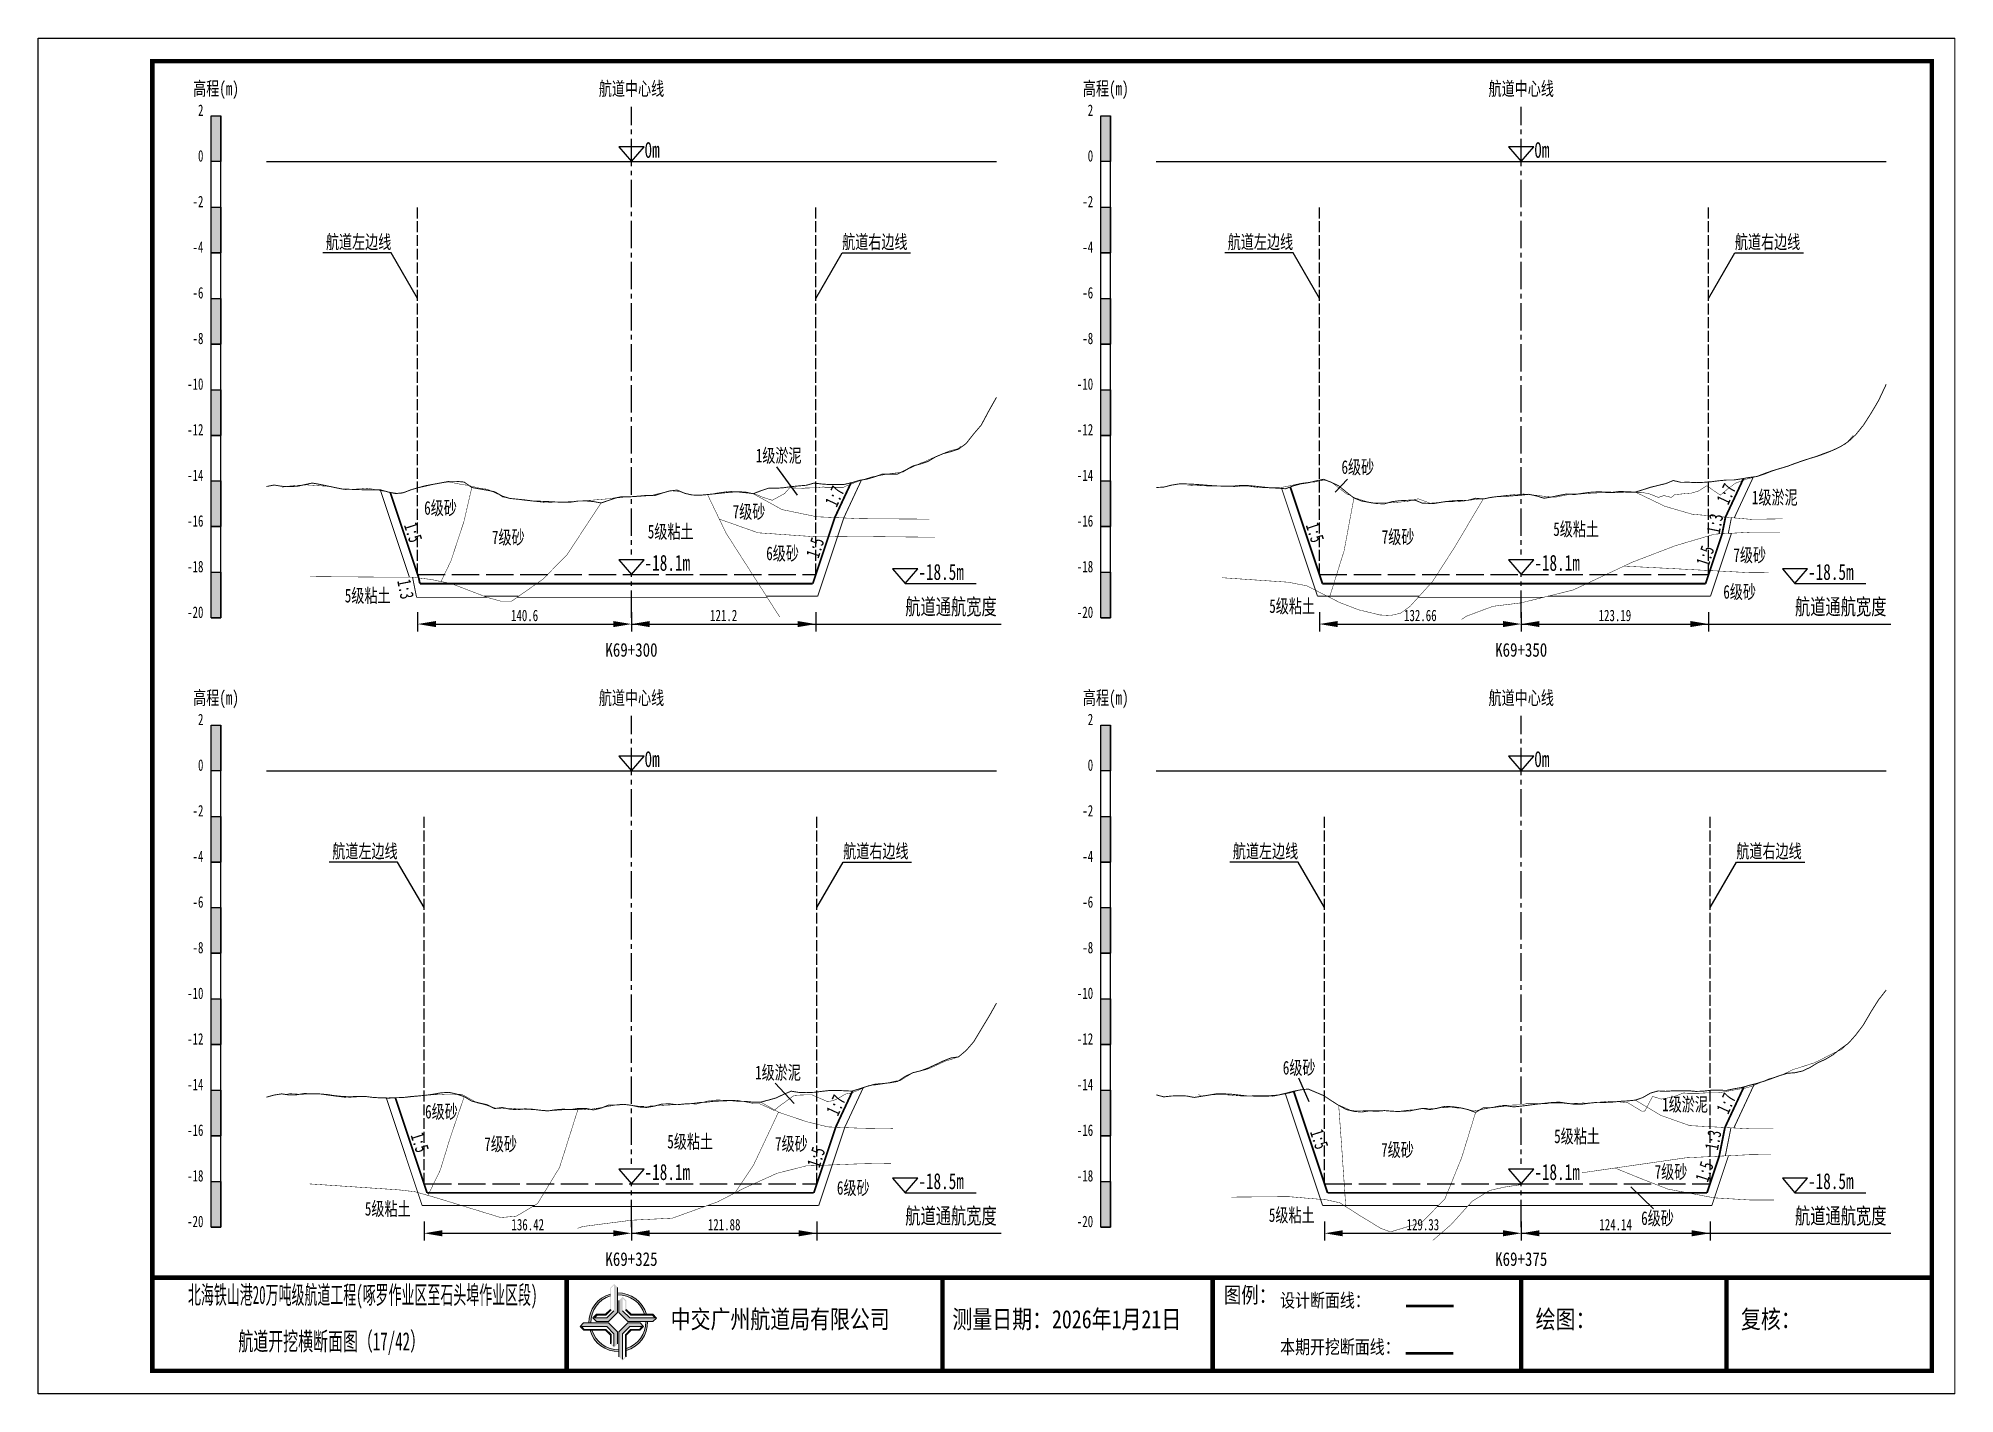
# Paper-space layout 'HDM_20' of a CAD drawing. Header units: millimetres. Extents: x 0 to 420, y 0 to 297.
# The model-space entities are those that its viewports show. They can reach past a viewport. Long polylines and large blocks are cut down to what shows.
import ezdxf
from ezdxf.enums import TextEntityAlignment as Align

# ---------------------------------------------------------------- set-up
doc = ezdxf.new("R2010")
doc.units = ezdxf.units.MM
for name, pattern in [('ACAD_ISO02W100', [15, 12, -3]), ('ACAD_ISO05W100', [33, 24, -3, 0, -3, 0, -3]), ('CENTER2', [1.125, 0.75, -0.125, 0.125, -0.125])]:
    doc.linetypes.add(name, pattern=pattern)
for name, color, linetype in [('0-图框图名', 2, 'Continuous'), ('0-桩号', 1, 'Continuous'), ('0-航道左右边线标注', 8, 'Continuous'), ('1-疏浚底高', 7, 'Continuous'), ('1-通航宽度', 7, 'Continuous'), ('1-通航底高', 7, 'Continuous'), ('202601', 5, 'Continuous'), ('DMX', 20, 'Continuous'), ('L1', 7, 'Continuous'), ('图幅外框线', 145, 'Continuous'), ('地质分层', 6, 'Continuous'), ('坡比', 1, 'Continuous'), ('尺寸标注', 1, 'Continuous'), ('开挖线', 4, 'Continuous'), ('标尺', 7, 'Continuous'), ('超挖线', 3, 'Continuous'), ('辅助框', 7, 'Continuous'), ('通航底面线', 7, 'ACAD_ISO02W100')]:
    doc.layers.add(name, color=color, linetype=linetype)
doc.styles.get("Standard").update_dxf_attribs({"font": 'arial.ttf'})
doc.styles.add('仿宋', font='仿宋_GB2312.ttf', dxfattribs={"width": 0.8})
doc.styles.add('仿宋GB2312', font='仿宋_GB2312.ttf', dxfattribs={"width": 0.7, "height": 2.5})
doc.styles.add('仿宋体', font='仿宋_GB2312.ttf', dxfattribs={"width": 0.8})
doc.dimstyles.new('2000', dxfattribs={"dimtxt": 3, "dimasz": 2.5, "dimexe": 1.25, "dimexo": 0.625, "dimtad": 1, "dimlfac": 2, "dimdsep": 46, "dimtxsty": 'Standard', "dimcen": 2.5, "dimadec": 0, "dimazin": 0, "dimtfac": 1, "dimtmove": 0, "dimatfit": 3, "dimfxl": 0, "dimarcsym": 0})

psp = doc.layouts.new('HDM_20')

msp = doc.modelspace()

# ---------------------------------------------------------------- texts
at = {"layer": '0-航道左右边线标注', "style": '仿宋', "width": 0.7}
for p in [(77.35920826736573, -8511.499999999984), (275.0067849455558, -8511.499999999984), (78.75429649782463, -8644.999999999984), (276.1181450479529, -8644.999999999984)]:
    msp.add_text('航道左边线', height=3, dxfattribs=at).set_placement(p, align=Align.BOTTOM_RIGHT)
for p in [(176.1731175273884, -8511.500000000016), (371.8358731442594, -8511.500000000016), (176.4003026280784, -8645.000000000016), (372.1540384037754, -8645.000000000016)]:
    msp.add_text('航道右边线', height=3, dxfattribs=at).set_placement(p, align=Align.BOTTOM_LEFT)
at = {"layer": '1-通航宽度', "style": '仿宋', "width": 0.7}
for p in [(190, -8591.85), (385, -8591.85), (190, -8725.35), (385, -8725.35)]:
    msp.add_text('航道通航宽度', height=3.5, dxfattribs=at).set_placement(p, align=Align.BOTTOM_LEFT)
at = {"layer": 'L1', "style": '仿宋', "width": 0.7}
for p in [(129.9999999999992, -8475.52892156085), (324.9999999999992, -8475.52892156085), (129.9999999999992, -8609.028921559919), (324.9999999999992, -8609.028921559919)]:
    msp.add_text('航道中心线', height=3, dxfattribs=at).set_placement(p, align=Align.MIDDLE_CENTER)
for p in [(132.8561237953246, -8490.679669429315), (327.8561237953246, -8490.679669429315), (132.8561237953246, -8624.179669428384), (327.8561237953246, -8624.179669428384)]:
    msp.add_text('0m ', height=3.5, dxfattribs=at).set_placement(p)
at = {"layer": '地质分层', "linetype": 'Continuous', "style": '仿宋GB2312', "width": 0.7}
for s, p in [('1级淤泥', (162.2581558880394, -8555.916311746674)), ('6级砂', (289.1935571760351, -8558.442627002929)), ('1级淤泥', (380.577273058144, -8565.090917294452)), ('6级砂', (88.14664793265547, -8567.39576021794)), ('7级砂', (155.756958317792, -8568.22058604161)), ('7级砂', (103.0010689801439, -8573.83831311695)), ('5级粘土', (138.582681915823, -8572.583130683422)), ('7级砂', (298.0073196669201, -8573.749649534158)), ('5级粘土', (337.0333117240791, -8572.046518428524)), ('6级砂', (163.1116646832689, -8577.355672361624)), ('7级砂', (375.0808787469961, -8577.723457464792)), ('5级粘土', (72.17636616886011, -8586.613715274649)), ('6级砂', (372.8711667604822, -8585.78385801355)), ('5级粘土', (274.7905335155867, -8588.913406698677)), ('1级淤泥', (162.118156317125, -8691.117799698066)), ('6级砂', (276.3300361491657, -8690.0630158963)), ('6级砂', (88.34722580923892, -8699.688077591309)), ('1级淤泥', (360.9128790110391, -8698.099871612485)), ('7级砂', (101.3227789659232, -8706.788758657916)), ('5级粘土', (142.8620251352242, -8706.253010811208)), ('7级砂', (165.0458019852468, -8706.722260970822)), ('7级砂', (297.8854238387231, -8708.048242551242)), ('5级粘土', (337.2285155328702, -8705.08618324326)), ('6级砂', (178.6024203369617, -8716.397149623572)), ('7级砂', (357.8204193213314, -8712.880392050909)), ('5级粘土', (76.57764725237045, -8720.972256355228)), ('5级粘土', (274.6981475998384, -8722.357779194932)), ('6级砂', (354.8674005427548, -8723.033273032157))]:
    msp.add_text(s, height=3, dxfattribs=at).set_placement(p, align=Align.MIDDLE_CENTER)
at = {"layer": '坡比', "style": '仿宋体', "width": 0.7}
for s, rotation, p in [('1:7', 65, (174.5254673761679, -8564.86179477555)), ('1:7', 65, (369.9339796705878, -8564.339527179614)), ('1:5', 288, (82.15826145946772, -8572.752096180191)), ('1:5', 288, (279.8133015961831, -8572.775349467953)), ('1:3', 79, (367.4451542364568, -8570.84772084729)), ('1:5', 72, (170.2500617557793, -8576.124103918606)), ('1:5', 72, (365.3215868109747, -8577.89779560367)), ('1:3', 281, (80.49964329780909, -8585.192267886712)), ('1:7', 65, (174.7995707396356, -8698.289223011836)), ('1:7', 65, (369.9160165662354, -8697.87512106425)), ('1:5', 288, (83.61731586687931, -8706.443994711053)), ('1:5', 288, (280.7420165961734, -8705.731494467955)), ('1:3', 79, (367.0623402786848, -8705.921318055738)), ('1:5', 72, (170.4609333464006, -8709.673044448813)), ('1:5', 72, (365.1569355445479, -8712.846245181529))]:
    msp.add_text(s, height=3, rotation=rotation, dxfattribs=at).set_placement(p, align=Align.MIDDLE)
at = {"layer": '辅助框', "color": 7, "style": '仿宋GB2312'}
for s, width, p in [('北海铁山港20万吨级航道工程(啄罗作业区至石头埠作业区段)', 0.52, (71.09226410041944, -8739.84125590487)), ('         航道开挖横断面图（17/42）', 0.6, (56.94663041044728, -8750.028455383559))]:
    msp.add_text(s, height=4, dxfattribs=dict(at, width=width)).set_placement(p, align=Align.MIDDLE_CENTER)
at = {"layer": '辅助框', "insert": (259.8269339597708, -8738.131954133956), "char_height": 3.5, "width": 20.65205776894732, "attachment_point": 1, "style": '仿宋'}
msp.add_mtext('{\\C3;图例：}', dxfattribs=at)
at = {"layer": '辅助框', "color": 7, "lineweight": 50, "insert": (272.1653762107809, -8739.551345709999), "char_height": 3, "width": 26.24716962347821, "attachment_point": 1, "style": '仿宋'}
msp.add_mtext('设计断面线：', dxfattribs=at)
at = {"layer": '辅助框', "lineweight": 0, "char_height": 4, "width": 115.8863471220259, "attachment_point": 1}
for s, insert in [('{\\fKaiTi|b0|i0|c134|p49;\\W0.8;中交广州航道局有限公司}', (138.5828873357698, -8743.182042507084)), ('{\\fKaiTi|b0|i0|c134|p49;\\W0.8;测量日期：2026年1月21日}', (200.3284275267628, -8743.182042507084)), ('{\\fKaiTi|b0|i0|c134|p49;\\W0.8;绘图：}', (328.1550933698668, -8743.182042507084)), ('{\\fKaiTi|b0|i0|c134|p49;\\W0.8;复核：}', (373.1550933698668, -8743.182042507084))]:
    msp.add_mtext(s, dxfattribs=dict(at, insert=insert))
at = {"layer": '辅助框', "color": 1, "insert": (272.1653762107809, -8749.760362698304), "char_height": 3, "width": 26.24716962347821, "attachment_point": 1, "style": '仿宋'}
msp.add_mtext('本期开挖断面线：', dxfattribs=at)

# ---------------------------------------------------------------- blocks, each defined once
blk = doc.blocks.new('标尺')
at = {"layer": '标尺', "linetype": 'Continuous'}
for points in [[(-2.116669999959413, 100), (0, 100), (0, 90), (-2.116669999959413, 90)], [(-2.116669999959413, 80), (0, 80), (0, 70), (-2.116669999959413, 70)], [(-2.116669999959413, 60), (0, 60), (0, 50), (-2.116669999959413, 50)], [(-2.116669999959413, 40), (0, 40), (0, 30), (-2.116669999959413, 30)], [(-2.116669999959413, 20), (0, 20), (0, 10), (-2.116669999959413, 10)], [(-2.116669999959413, 0), (0, 0), (0, -10), (-2.116669999959413, -10)]]:
    blk.add_hatch(color=256, dxfattribs=at).paths.add_polyline_path(points)
for p, q in [((-2.116669999959413, -10), (-2.116669999959413, 100)), ((0, -10), (0, 100)), ((-2.116669999959413, 80), (0, 80)), ((-2.116669999959413, 70), (0, 70)), ((-2.116669999959413, 60), (0, 60)), ((-2.116669999959413, 50), (0, 50)), ((-2.116669999959413, 40), (0, 40)), ((-2.116669999959413, 30), (0, 30)), ((-2.116669999959413, 20), (0, 20)), ((-2.116669999959413, 10), (0, 10)), ((-2.116669999959413, 0), (0, 0)), ((-2.116669999959413, -10), (0, -10))]:
    blk.add_line(p, q, dxfattribs=at)
at = {"layer": '标尺'}
for points in [[(-2.116669999959413, 100), (0, 100), (0, 90), (-2.116669999959413, 90)], [(-2.116669999959413, 100), (0, 100), (0, 90), (-2.116669999959413, 90)], [(-2.116669999959413, 80), (0, 80), (0, 70), (-2.116669999959413, 70)], [(-2.116669999959413, 80), (0, 80), (0, 70), (-2.116669999959413, 70)], [(-2.116669999959413, 60), (0, 60), (0, 50), (-2.116669999959413, 50)], [(-2.116669999959413, 60), (0, 60), (0, 50), (-2.116669999959413, 50)], [(-2.116669999959413, 40), (0, 40), (0, 30), (-2.116669999959413, 30)], [(-2.116669999959413, 40), (0, 40), (0, 30), (-2.116669999959413, 30)], [(-2.116669999959413, 20), (0, 20), (0, 10), (-2.116669999959413, 10)], [(-2.116669999959413, 20), (0, 20), (0, 10), (-2.116669999959413, 10)], [(-2.116669999959413, 0), (0, 0), (0, -10), (-2.116669999959413, -10)], [(-2.116669999959413, 0), (0, 0), (0, -10), (-2.116669999959413, -10)]]:
    blk.add_lwpolyline(points, close=True, dxfattribs=at)
at = {"layer": '标尺', "style": '仿宋GB2312', "width": 0.7}
blk.add_text('高程(m)', height=3, dxfattribs=at).set_placement((-1.058334999950603, 106.0000000009313), align=Align.MIDDLE_CENTER)
for s, p in [('2', (-3.816669999971054, 100)), ('0', (-3.816669999971054, 90)), ('-2', (-3.816669999971054, 80)), ('-4', (-3.816669999971054, 70)), ('-6', (-3.816669999971054, 60)), ('-8', (-3.816669999971054, 50)), ('-10', (-3.816669999971054, 40)), ('-12', (-3.816669999971054, 30)), ('-14', (-3.816669999971054, 20)), ('-16', (-3.816669999971054, 10)), ('-18', (-3.816669999971054, 0)), ('-20', (-3.816669999971054, -10))]:
    blk.add_text(s, height=2.5, dxfattribs=at).set_placement(p, align=Align.RIGHT)
blk = doc.blocks.new('*D237')
at = {"layer": 'Defpoints', "color": 0, "ltscale": 0.5}
for p in [(83.13271095923291, -8582), (130, -8582), (130, -8592.852898100908)]:
    blk.add_point(p, dxfattribs=at)
at = {"layer": '尺寸标注', "color": 0, "lineweight": -2, "ltscale": 0.5}
for p, q in [((83.13271095923291, -8590.25), (83.13271095923291, -8594.452898100908)), ((87.13271095923291, -8592.852898100908), (126, -8592.852898100908)), ((130, -8590.25), (130, -8594.452898100908))]:
    blk.add_line(p, q, dxfattribs=at)
at = {"layer": '尺寸标注', "color": 0, "ltscale": 0.5}
for points in [[(87.13271095923291, -8592.186231434242), (87.13271095923291, -8593.519564767574), (83.13271095923291, -8592.852898100908)], [(126, -8592.186231434242), (126, -8593.519564767574), (130, -8592.852898100908)]]:
    blk.add_solid(points, dxfattribs=at)
at = {"layer": '尺寸标注', "color": 0, "ltscale": 0.5, "insert": (106.5663554796164, -8590.977898100908), "char_height": 2.5, "attachment_point": 5, "style": '仿宋GB2312'}
blk.add_mtext('140.6', dxfattribs=at)
blk = doc.blocks.new('*D238')
at = {"layer": 'Defpoints', "color": 0, "ltscale": 0.5}
for p in [(84.5277991896918, -8715.5), (130, -8715.5), (130, -8726.352867684845)]:
    blk.add_point(p, dxfattribs=at)
at = {"layer": '尺寸标注', "color": 0, "lineweight": -2, "ltscale": 0.5}
for p, q in [((84.5277991896918, -8723.75), (84.5277991896918, -8727.952867684846)), ((88.5277991896918, -8726.352867684845), (126, -8726.352867684845)), ((130, -8723.75), (130, -8727.952867684846))]:
    blk.add_line(p, q, dxfattribs=at)
at = {"layer": '尺寸标注', "color": 0, "ltscale": 0.5}
for points in [[(88.5277991896918, -8725.68620101818), (88.5277991896918, -8727.019534351512), (84.5277991896918, -8726.352867684845)], [(126, -8725.68620101818), (126, -8727.019534351512), (130, -8726.352867684845)]]:
    blk.add_solid(points, dxfattribs=at)
at = {"layer": '尺寸标注', "color": 0, "ltscale": 0.5, "insert": (107.2638995948459, -8724.477867684845), "char_height": 2.5, "attachment_point": 5, "style": '仿宋GB2312'}
blk.add_mtext('136.42', dxfattribs=at)
blk = doc.blocks.new('*D239')
at = {"layer": 'Defpoints', "color": 0, "ltscale": 0.5}
for p in [(280.780287637423, -8582), (325, -8582), (325, -8592.852629097479)]:
    blk.add_point(p, dxfattribs=at)
at = {"layer": '尺寸标注', "color": 0, "lineweight": -2, "ltscale": 0.5}
for p, q in [((280.780287637423, -8590.25), (280.780287637423, -8594.452629097479)), ((284.780287637423, -8592.852629097479), (321, -8592.852629097479)), ((325, -8590.25), (325, -8594.452629097479))]:
    blk.add_line(p, q, dxfattribs=at)
at = {"layer": '尺寸标注', "color": 0, "ltscale": 0.5}
for points in [[(284.780287637423, -8592.185962430813), (284.780287637423, -8593.519295764145), (280.780287637423, -8592.852629097479)], [(321, -8592.185962430813), (321, -8593.519295764145), (325, -8592.852629097479)]]:
    blk.add_solid(points, dxfattribs=at)
at = {"layer": '尺寸标注', "color": 0, "ltscale": 0.5, "insert": (302.8901438187115, -8590.977629097479), "char_height": 2.5, "attachment_point": 5, "style": '仿宋GB2312'}
blk.add_mtext('132.66', dxfattribs=at)
blk = doc.blocks.new('*D240')
at = {"layer": 'Defpoints', "color": 0, "ltscale": 0.5}
for p in [(281.89164773982, -8715.5), (325, -8715.5), (325, -8726.352598626927)]:
    blk.add_point(p, dxfattribs=at)
at = {"layer": '尺寸标注', "color": 0, "lineweight": -2, "ltscale": 0.5}
for p, q in [((281.89164773982, -8723.75), (281.89164773982, -8727.952598626927)), ((285.89164773982, -8726.352598626927), (321, -8726.352598626927)), ((325, -8723.75), (325, -8727.952598626927))]:
    blk.add_line(p, q, dxfattribs=at)
at = {"layer": '尺寸标注', "color": 0, "ltscale": 0.5}
for points in [[(285.89164773982, -8725.68593196026), (285.89164773982, -8727.019265293593), (281.89164773982, -8726.352598626927)], [(321, -8725.68593196026), (321, -8727.019265293593), (325, -8726.352598626927)]]:
    blk.add_solid(points, dxfattribs=at)
at = {"layer": '尺寸标注', "color": 0, "ltscale": 0.5, "insert": (303.44582386991, -8724.477598626927), "char_height": 2.5, "attachment_point": 5, "style": '仿宋GB2312'}
blk.add_mtext('129.33', dxfattribs=at)
blk = doc.blocks.new('*D33')
at = {"layer": 'Defpoints', "color": 0, "ltscale": 0.5}
for p in [(130, -8582), (170.399614835463, -8582), (170.399614835463, -8592.852842388398)]:
    blk.add_point(p, dxfattribs=at)
at = {"layer": '尺寸标注', "color": 0, "lineweight": -2, "ltscale": 0.5}
for p, q in [((130, -8590.25), (130, -8594.452842388398)), ((134, -8592.852842388398), (166.399614835463, -8592.852842388398)), ((170.399614835463, -8590.25), (170.399614835463, -8594.452842388398))]:
    blk.add_line(p, q, dxfattribs=at)
at = {"layer": '尺寸标注', "color": 0, "ltscale": 0.5}
for points in [[(134, -8592.186175721732), (134, -8593.519509055064), (130, -8592.852842388398)], [(166.399614835463, -8592.186175721732), (166.399614835463, -8593.519509055064), (170.399614835463, -8592.852842388398)]]:
    blk.add_solid(points, dxfattribs=at)
at = {"layer": '尺寸标注', "color": 0, "ltscale": 0.5, "insert": (150.1998074177315, -8590.977842388398), "char_height": 2.5, "attachment_point": 5, "style": '仿宋GB2312'}
blk.add_mtext('121.2', dxfattribs=at)
blk = doc.blocks.new('*D34')
at = {"layer": 'Defpoints', "color": 0, "ltscale": 0.5}
for p in [(130, -8715.5), (170.626799936153, -8715.5), (170.626799936153, -8726.352811647663)]:
    blk.add_point(p, dxfattribs=at)
at = {"layer": '尺寸标注', "color": 0, "lineweight": -2, "ltscale": 0.5}
for p, q in [((130, -8723.75), (130, -8727.952811647663)), ((134, -8726.352811647663), (166.626799936153, -8726.352811647663)), ((170.626799936153, -8723.75), (170.626799936153, -8727.952811647663))]:
    blk.add_line(p, q, dxfattribs=at)
at = {"layer": '尺寸标注', "color": 0, "ltscale": 0.5}
for points in [[(134, -8725.686144980997), (134, -8727.019478314329), (130, -8726.352811647663)], [(166.626799936153, -8725.686144980997), (166.626799936153, -8727.019478314329), (170.626799936153, -8726.352811647663)]]:
    blk.add_solid(points, dxfattribs=at)
at = {"layer": '尺寸标注', "color": 0, "ltscale": 0.5, "insert": (150.3133999680765, -8724.477811647663), "char_height": 2.5, "attachment_point": 5, "style": '仿宋GB2312'}
blk.add_mtext('121.88', dxfattribs=at)
blk = doc.blocks.new('*D35')
at = {"layer": 'Defpoints', "color": 0, "ltscale": 0.5}
for p in [(325, -8582), (366.062370452334, -8582), (366.062370452334, -8592.852572422335)]:
    blk.add_point(p, dxfattribs=at)
at = {"layer": '尺寸标注', "color": 0, "lineweight": -2, "ltscale": 0.5}
for p, q in [((325, -8590.25), (325, -8594.452572422335)), ((329, -8592.852572422335), (362.062370452334, -8592.852572422335)), ((366.062370452334, -8590.25), (366.062370452334, -8594.452572422335))]:
    blk.add_line(p, q, dxfattribs=at)
at = {"layer": '尺寸标注', "color": 0, "ltscale": 0.5}
for points in [[(329, -8592.185905755669), (329, -8593.519239089), (325, -8592.852572422335)], [(362.062370452334, -8592.185905755669), (362.062370452334, -8593.519239089), (366.062370452334, -8592.852572422335)]]:
    blk.add_solid(points, dxfattribs=at)
at = {"layer": '尺寸标注', "color": 0, "ltscale": 0.5, "insert": (345.531185226167, -8590.977572422335), "char_height": 2.5, "attachment_point": 5, "style": '仿宋GB2312'}
blk.add_mtext('123.19', dxfattribs=at)
blk = doc.blocks.new('*D36')
at = {"layer": 'Defpoints', "color": 0, "ltscale": 0.5}
for p in [(325, -8715.5), (366.38053571185, -8715.5), (366.38053571185, -8726.352541501035)]:
    blk.add_point(p, dxfattribs=at)
at = {"layer": '尺寸标注', "color": 0, "lineweight": -2, "ltscale": 0.5}
for p, q in [((325, -8723.75), (325, -8727.952541501036)), ((329, -8726.352541501035), (362.38053571185, -8726.352541501035)), ((366.38053571185, -8723.75), (366.38053571185, -8727.952541501036))]:
    blk.add_line(p, q, dxfattribs=at)
at = {"layer": '尺寸标注', "color": 0, "ltscale": 0.5}
for points in [[(329, -8725.68587483437), (329, -8727.019208167701), (325, -8726.352541501035)], [(362.38053571185, -8725.68587483437), (362.38053571185, -8727.019208167701), (366.38053571185, -8726.352541501035)]]:
    blk.add_solid(points, dxfattribs=at)
at = {"layer": '尺寸标注', "color": 0, "ltscale": 0.5, "insert": (345.690267855925, -8724.477541501035), "char_height": 2.5, "attachment_point": 5, "style": '仿宋GB2312'}
blk.add_mtext('124.14', dxfattribs=at)
blk = doc.blocks.new('通航底高')
at = {"layer": '1-通航底高'}
for p, q in [((-2.762494692986365, 3.232132659759372), (5.923793651163578e-06, 6.932765245437622e-06)), ((2.762506540631875, 3.232132659759372), (-2.762494692986365, 3.232132659759372)), ((5.923793651163578e-06, 6.932765245437622e-06), (2.762506540631875, 3.232132659759372))]:
    blk.add_line(p, q, dxfattribs=at)
at = {"layer": '1-通航底高', "style": '仿宋', "width": 0.7}
blk.add_attdef('通航底高', (2.856129719933961, 0.8203305718488991), '', height=3.5, dxfattribs=at)
blk = doc.blocks.new('疏浚底高')
at = {"layer": '1-疏浚底高'}
for p, q in [((-2.762500616780017, 3.232125726994127), (0, 0)), ((2.762500616838224, 3.232125726994127), (-2.762500616780017, 3.232125726994127)), ((0, 0), (2.762500616838224, 3.232125726994127)), ((-5.923793651163578e-06, -6.932765245437622e-06), (15.51466270413067, -6.932765245437622e-06))]:
    blk.add_line(p, q, dxfattribs=at)
at = {"layer": '1-疏浚底高', "style": '仿宋', "width": 0.7}
blk.add_attdef('疏浚底高', (2.856123796140309, 0.8203236390836537), '', height=3.5, dxfattribs=at)

# ---------------------------------------------------------------- hatches: boundary and pattern name
at = {"layer": '辅助框'}
h = msp.add_hatch(color=5, dxfattribs=at)
edge = h.paths.add_edge_path()
edge.add_ellipse((127.1048981645194, -8745.849361724388), major_axis=(-6.017077195920141, 1.733884546287947e-06), ratio=0.9999999825377229, start_angle=-73.21171767175571, end_angle=1.446762146054482, ccw=False)
edge.add_line((125.3669512681749, -8740.088740435134), (125.3669512681749, -8739.66756462265))
edge.add_ellipse((127.1048981645194, -8745.849361724388), major_axis=(-6.421454345493813, 3.783831980513644e-06), ratio=0.9999999825377264, start_angle=-74.29719975771904, end_angle=1.35689506309039)
edge.add_line((120.6852443925527, -8746.001418438209), (121.089739078888, -8746.00127962519))
edge = h.paths.add_edge_path()
edge.add_ellipse((127.1048981645194, -8745.849361724388), major_axis=(-6.017077195920906, 2.624791690933952e-07), ratio=0.9999999825377339, start_angle=196.7802887631043, end_angle=271.43091869106274, ccw=False)
edge.add_line((132.8657615312126, -8744.112217217458), (133.2869208646503, -8744.112217217458))
edge.add_ellipse((127.1048981645194, -8745.849361724388), major_axis=(-6.42145434549481, 2.055023733972632e-07), ratio=0.9999999825377471, start_angle=195.6953323995753, end_angle=271.3407921785149)
edge.add_line((126.9546421006706, -8739.429665483964), (126.9546421006706, -8739.83416081859))
edge = h.paths.add_edge_path()
edge.add_ellipse((127.1048981645194, -8745.849361724388), major_axis=(-6.421454345494847, 2.398647111377442e-07), ratio=0.9999999825377328, start_angle=105.7065267224622, end_angle=181.3336320078198)
edge.add_line((133.524613075414, -8745.699907793532), (133.1201189922181, -8745.699907793532))
edge.add_ellipse((127.1048981645194, -8745.849361724388), major_axis=(-6.017077195920033, 3.038804149501319e-06), ratio=0.9999999825377467, start_angle=106.79232762585761, end_angle=181.4233031416354, ccw=False)
edge.add_line((128.8432505388048, -8751.609860479366), (128.8432505388048, -8752.031044626961))
edge = h.paths.add_edge_path()
edge.add_ellipse((127.1048981645194, -8745.849361724388), major_axis=(6.017077195919978, 2.129043967020969e-06), ratio=0.9999999825377341, start_angle=196.8039056354283, end_angle=271.4347580706571, ccw=False)
edge.add_line((121.344752037206, -8747.588882915747), (120.9235845126298, -8747.589027449381))
edge.add_ellipse((127.1048981645194, -8745.849361724388), major_axis=(6.421454345494965, 1.010893226884053e-06), ratio=0.9999999825377122, start_angle=195.7186902341801, end_angle=271.3444001294426)
edge.add_line((127.2555596849111, -8752.269048223508), (127.2555596849111, -8751.864552247775))
h = msp.add_hatch(color=5, dxfattribs=at)
h.paths.add_polyline_path([(126.9546421006706, -8738.245531914723), (126.1757059281853, -8737.467633330834), (125.3669512681749, -8738.276153838646), (125.3669512681749, -8743.036597661983), (124.2904413530019, -8744.112023077023), (122.3438002488699, -8744.112023077023), (121.5476570176866, -8744.907358599197), (122.3430715379503, -8745.699178399098), (124.9786409013358, -8745.699178399098), (126.9546421006706, -8743.723855132592)])
h.paths.add_polyline_path([(126.1454878373828, -8743.335033672583), (124.5901777513114, -8744.890380010616), (121.8645652055529, -8744.890380010616), (122.4652603746143, -8744.292388775122), (124.4098916063097, -8744.292388775122), (125.546555677959, -8743.124466802608), (125.546555677959, -8738.36502188064), (126.1454878373828, -8737.767331255447)], flags=16)
h = msp.add_hatch(color=5, dxfattribs=at)
h.paths.add_polyline_path([(129.2303930924919, -8745.699907793532), (134.7087164384511, -8745.699907793532), (135.4866149797228, -8744.92097168542), (134.6780945359853, -8744.112217217458), (129.9176505204823, -8744.112217217458), (128.8422251481798, -8743.035707109939), (128.8422251481798, -8741.089066240798), (128.0468895402637, -8740.292922881616), (127.2550698900011, -8741.088337358964), (127.2550698900011, -8743.723906744015)])
h.paths.add_polyline_path([(128.0638683000293, -8743.33544348718), (128.0638683000293, -8740.609831133377), (128.6618594285634, -8741.2105261531), (128.6618594285634, -8743.155157427322), (129.8297815507439, -8744.291821563256), (134.5892263871816, -8744.291821563256), (135.1869169908252, -8744.89075359441), (129.6192146592823, -8744.89075359441)], flags=16)
h = msp.add_hatch(color=5, dxfattribs=at)
h.paths.add_polyline_path([(124.9782503556993, -8745.99994512273), (119.4999273301747, -8746.001825176489), (118.7222961381462, -8746.781028228295), (119.5310940782216, -8747.589505327713), (124.291537837365, -8747.587871709835), (125.3673325639454, -8748.664012334835), (125.3680006059197, -8750.610653374684), (126.163609395006, -8751.40652363826), (126.9551560136464, -8750.610837432396), (126.9542515550342, -8747.975268389237)])
h.paths.add_polyline_path([(126.145586488494, -8748.36400901438), (126.146521858373, -8751.089621367944), (125.5483246263054, -8750.489131426346), (125.5476572892752, -8748.54450032283), (124.3793451341179, -8747.408237114918), (119.619900575408, -8747.40987039138), (119.0220044663933, -8746.81114343835), (124.58970649887, -8746.80923279382)], flags=16)
h = msp.add_hatch(color=5, dxfattribs=at)
h.paths.add_polyline_path([(129.2315609056142, -8745.999116607201), (127.2555596849111, -8747.974439873708), (127.2555596849111, -8753.452763262285), (128.0344958787647, -8754.230661675465), (128.8432505388048, -8753.422141167652), (128.8432505388048, -8748.661697344316), (129.9197604539481, -8747.586271929276), (131.86640155808, -8747.586271929276), (132.6625447679249, -8746.790936407102), (131.8671302476612, -8745.999116607201)])
h.paths.add_polyline_path([(129.6200240770069, -8746.807915166866), (132.3456365800586, -8746.807915166866), (131.7449414323357, -8747.405906231177), (129.8003101793018, -8747.405906231177), (128.6636461076525, -8748.573828203691), (128.6636461076525, -8753.33327312566), (128.0647139695671, -8753.930963750852), (128.0647139695671, -8748.363261333716)], flags=16)

# ---------------------------------------------------------------- linework, layer by layer
at = {"layer": '0-航道左右边线标注', "linetype": 'ACAD_ISO02W100', "ltscale": 0.2}
for points in [[(83.13271095923301, -8582), (83.13271095923301, -8501.5)], [(170.3996148354627, -8582), (170.3996148354627, -8501.5)], [(280.780287637423, -8582), (280.780287637423, -8501.5)], [(366.0623704523341, -8582), (366.0623704523341, -8501.5)], [(84.5277991896919, -8715.5), (84.5277991896919, -8635)], [(170.6267999361526, -8715.5), (170.6267999361526, -8635)], [(281.8916477398202, -8715.5), (281.8916477398202, -8635)], [(366.3805357118499, -8715.5), (366.3805357118499, -8635)]]:
    msp.add_lwpolyline(points, dxfattribs=at)
at = {"layer": '0-航道左右边线标注'}
for points in [[(83.13271095923291, -8521.5), (77.35920826736573, -8511.499999999984), (62.35920826736573, -8511.49999999994)], [(170.399614835463, -8521.5), (176.1731175273884, -8511.500000000016), (191.1731175273884, -8511.50000000006)], [(280.780287637423, -8521.5), (275.0067849455558, -8511.499999999984), (260.0067849455558, -8511.49999999994)], [(366.062370452334, -8521.5), (371.8358731442594, -8511.500000000016), (386.8358731442594, -8511.50000000006)], [(84.5277991896918, -8655), (78.75429649782463, -8644.999999999984), (63.75429649782463, -8644.99999999994)], [(170.626799936153, -8655), (176.4003026280784, -8645.000000000016), (191.4003026280784, -8645.00000000006)], [(281.89164773982, -8655), (276.1181450479529, -8644.999999999984), (261.1181450479529, -8644.99999999994)], [(366.38053571185, -8655), (372.1540384037754, -8645.000000000016), (387.1540384037754, -8645.00000000006)]]:
    msp.add_lwpolyline(points, dxfattribs=at)
at = {"layer": '1-通航宽度'}
for points in [[(130, -8592.85), (211, -8592.85)], [(325, -8592.85), (406, -8592.85)], [(130, -8726.35), (211, -8726.35)], [(325, -8726.35), (406, -8726.35)]]:
    msp.add_lwpolyline(points, dxfattribs=at)
at = {"layer": '202601', "color": 1, "linetype": 'Continuous', "const_width": 0.1}
for points in [[(53.39299999980018, -8562.85), (54.89333333313319, -8562.649997711183), (55.12666666646719, -8562.600001335144), (56.37999999980018, -8562.499999046324), (58.22333333313318, -8562.40000152588), (58.78333333313319, -8562.350000381472), (63.18666666646718, -8562.649997711183), (63.71666666646718, -8562.699998855593), (63.80666666646718, -8562.699998855593), (63.90333333313319, -8562.699998855593), (67.33333333313317, -8563.400000572205), (70.92999999980017, -8563.200000762941), (72.09333333313319, -8563.09999847412), (73.10666666646719, -8563.250001907347), (75.51999999980018, -8563.699997901917), (78.92999999980017, -8564.250000953676), (79.36999999980017, -8564.250000953676), (79.78999999980016, -8564.149998664856), (82.45666666646719, -8563.200000762941), (85.10999999980018, -8562.600001335144), (87.35999999980018, -8562.099999427795), (89.91999999980018, -8561.699999809263), (93.0066666664672, -8562.299999237062), (94.20666666646719, -8562.449997901917), (97.00333333313318, -8563.149999618532), (98.40999999980016, -8563.299998283388), (100.9899999998002, -8564.500001907347), (101.7433333331332, -8564.999999046326), (103.3333333331332, -8565.300001144407), (106.6733333331332, -8565.750001907347), (110.9799999998002, -8566.199997901917), (111.2799999998002, -8566.199997901917), (111.4699999998002, -8566.199997901917), (114.7999999998001, -8566.100000381468), (115.0899999998002, -8566.100000381468), (119.6799999998002, -8565.849999427795), (124.8699999998002, -8565.399998664856), (125.0533333331332, -8565.399998664856), (125.2499999998002, -8565.399998664856), (127.5566666664672, -8564.949997901918), (129.6133333331332, -8564.90000152588), (130.1733333331332, -8564.90000152588), (130.7466666664672, -8564.949997901918), (134.2466666664672, -8564.700001716614), (135.4033333331332, -8564.39999961853), (138.7366666664672, -8563.65000152588), (140.5999999998002, -8563.800000190739), (143.1199999998002, -8564.599999427795), (144.3233333331332, -8564.599999427795), (147.3733333331332, -8564.45000076294), (148.6399999998002, -8564.149998664856), (151.4899999998002, -8563.749999046326), (151.5866666664672, -8563.749999046326), (151.6799999998002, -8563.749999046326), (152.8733333331332, -8563.899997711182), (156.3499999998002, -8564.250000953676), (156.9233333331332, -8564.300002098083), (159.0133333331332, -8565.14999771118), (160.6233333331332, -8565.64999961853), (160.8099999998002, -8565.750001907347), (163.5533333331331, -8564.250000953676), (164.6699999998002, -8563.000000953676), (167.4166666664672, -8563.09999847412), (167.7699999998002, -8563.200000762941), (168.0199999998002, -8563.050002098083), (170.0366666664672, -8563.000000953676), (172.1766666664672, -8562.800001144407), (172.4133333331332, -8562.899998664856), (172.6633333331332, -8562.899998664856), (176.4433333331332, -8562.899998664856), (176.9333333331332, -8562.649997711183), (179.8666666664672, -8561.5), (182.2366666664672, -8560.750001907347), (182.7099999998002, -8560.59999847412), (185.2466666664672, -8560.149997711182), (185.6866666664672, -8560.050000190737), (186.6633333331332, -8559.900001525883), (189.4999999998002, -8559.549998283388), (190.6999999998002, -8558.850001335144), (193.4566666664672, -8557.550000190737), (194.0666666664672, -8557.35000038147), (195.9166666664672, -8556.5), (198.2633333331332, -8555.500000953674), (199.5666666664672, -8554.949997901917), (201.6366666664671, -8554.399999618532), (202.1666666664672, -8553.850001335144)], [(251.9170000001982, -8562.549999999535), (251.9671111113092, -8562.400001525415), (253.4537777779762, -8562.499999045862), (255.2771111113092, -8562.550000190271), (257.3237777779762, -8562.64999771072), (259.1804444446422, -8562.64999771072), (260.4504444446422, -8562.699998855127), (261.5804444446422, -8562.699998855127), (262.7037777779762, -8562.800001143944), (263.6004444446422, -8562.699998855127), (265.4671111113092, -8562.699998855127), (267.6804444446422, -8562.9499998088), (268.2671111113092, -8562.9499998088), (268.7137777779762, -8563.00000095321), (269.8637777779762, -8562.9499998088), (272.0771111113092, -8562.9499998088), (272.8171111113092, -8562.850002288355), (274.7571111113092, -8562.449997901453), (276.7671111113092, -8562.000001906883), (278.7504444446422, -8561.75000095321), (279.5737777779762, -8561.75000095321), (281.0337777779762, -8561.449998855127), (282.3137777779762, -8561.35000133468), (283.2171111113092, -8561.649998664392), (284.4871111113092, -8562.60000133468), (286.8804444446422, -8564.450000762476), (287.5171111113092, -8564.599999427332), (288.5071111113092, -8565.199998855127), (292.2204444446422, -8566.35000133468), (293.3137777779762, -8566.300000190271), (296.6104444446422, -8566.300000190271), (297.1337777779762, -8566.249999045864), (300.1971111113092, -8565.950001716152), (301.3037777779762, -8565.649999618066), (302.4537777779762, -8565.399998664392), (305.3937777779762, -8566.499999999534), (305.7904444446422, -8566.499999999534), (308.2004444446422, -8566.100000381006), (311.6871111113092, -8565.950001716152), (312.4504444446422, -8565.900000571744), (312.9137777779762, -8565.799998282922), (315.9071111113092, -8565.4499998088), (317.6837777779762, -8565.249999999536), (317.9504444446422, -8565.199998855127), (318.1837777779762, -8565.199998855127), (320.5604444446422, -8564.799999236597), (321.7504444446422, -8564.65000057174), (323.9937777779762, -8564.450000762476), (325.5771111113092, -8564.349998473655), (326.1537777779762, -8564.450000762476), (327.5237777779762, -8564.549998282922), (330.0271111113092, -8564.850000381008), (332.2071111113092, -8565.050000190271), (332.4571111113092, -8565.050000190271), (332.7504444446422, -8564.999999045864), (336.2004444446422, -8564.30000209762), (337.5304444446422, -8564.399999618066), (339.0704444446422, -8564.25000095321), (342.0071111113092, -8564.100002288356), (344.1137777779762, -8564.100002288356), (344.5804444446422, -8564.100002288356), (347.3237777779762, -8564.050001143944), (349.1637777779762, -8563.999999999538), (351.3637777779762, -8563.999999999538), (351.3971111113092, -8563.999999999538), (353.0604444446422, -8564.30000209762), (355.0571111113092, -8565.10000133468), (356.2837777779762, -8564.700001716152), (357.8771111113092, -8565.10000133468), (358.6471111113092, -8564.500001906883), (361.0771111113092, -8564.25000095321), (362.3471111113092, -8564.149998664392), (363.8204444446422, -8563.699997901453), (365.6937777779762, -8562.550000190271), (367.1071111113092, -8563.549999236597), (368.6371111113091, -8564.599999427332), (370.1871111113092, -8563.299998282922), (371.9237777779762, -8562.000001906883), (374.1871111113092, -8561.150001525415), (376.2904444446422, -8560.599998473655), (378.3737777779762, -8559.799999236597), (380.0571111113092, -8559.1999998088), (383.1037777779762, -8558.40000057174), (383.1237777779762, -8558.40000057174), (383.2337777779762, -8558.349999427332), (387.5904444446422, -8556.80000209762), (388.6637777779762, -8556.449998855127), (391.5837777779762, -8555.350002288355), (393.3737777779762, -8554.700001716152), (394.5604444446422, -8554.149998664392), (396.0504444446422, -8553.40000057174), (396.9571111113092, -8552.449997901456), (397.7704444446422, -8551.499999999536)], [(254.2539999998002, -8695.89999999907), (254.6237407405412, -8696.149997710248), (254.9070740738742, -8696.249999999069), (257.2004074072072, -8695.999999045396), (258.2637407405412, -8695.999999045396), (260.2037407405412, -8695.999999045396), (263.9670740738742, -8696.300001143476), (264.0837407405412, -8696.300001143476), (264.2237407405412, -8696.300001143476), (264.7470740738742, -8696.300001143476), (269.8637407405412, -8696.399998663925), (270.5304074072072, -8696.350002287889), (274.3504074072072, -8695.599999426864), (275.8037407405412, -8695.149998663925), (277.5537407405412, -8694.800000189809), (278.4404074072072, -8694.850001334215), (279.3670740738742, -8695.199999808332), (281.4237407405412, -8695.999999045396), (283.6537407405412, -8697.499999999069), (283.9470740738742, -8697.750000952745), (284.2670740738742, -8697.8999996176), (284.9937407405412, -8698.249998091722), (287.6037407405412, -8699.400000571273), (288.7770740738742, -8699.549999236131), (291.7370740738742, -8699.450001715684), (293.6770740738742, -8699.450001715684), (297.2370740738742, -8699.650001524951), (297.4770740738742, -8699.699997900985), (298.4170740738742, -8699.650001524951), (300.5970740738742, -8699.60000038054), (303.2437407405412, -8698.949999808332), (303.6470740738742, -8698.949999808332), (306.3037407405412, -8699.099998473188), (307.1804074072072, -8698.800001143476), (309.4104074072072, -8698.850002287889), (311.3304074072072, -8698.899998663925), (312.1070740738742, -8698.899998663925), (314.5570740738742, -8699.549999236131), (315.1937407405412, -8699.450001715684), (317.3137407405412, -8699.050002097152), (320.5404074072072, -8698.350000380538), (321.5070740738742, -8698.29999923613), (325.0937407405412, -8698.200001715682), (326.1404074072072, -8697.95000076201), (328.1104074072072, -8697.95000076201), (330.4237407405412, -8698.000001906415), (331.3304074072072, -8697.800002097152), (333.8304074072072, -8697.800002097152), (335.1370740738742, -8697.95000076201), (337.7070740738742, -8697.849998473188), (338.6704074072072, -8697.800002097152), (339.1537407405412, -8697.849998473188), (342.9637407405412, -8697.550001143476), (344.0737407405412, -8697.449998854663), (345.9237407405412, -8697.499999999069), (348.3737407405412, -8697.750000952745), (351.4304074072072, -8699.60000038054), (352.1170740738742, -8699.549999236131), (353.7870740738742, -8696.350002287889), (355.6804074072072, -8696.950001715684), (358.2404074072072, -8696.500000952745), (360.5870740738742, -8695.599999426864), (361.6770740738742, -8695.700001715684), (363.5570740738742, -8695.700001715684), (365.3370740738742, -8695.599999426864), (367.5604074072072, -8695.599999426864), (368.3237407405412, -8695.549998282457), (369.2237407405412, -8695.399999617599), (372.4904074072072, -8694.800000189809), (374.0870740738742, -8694.54999923613), (375.6204074072072, -8694.099998473188), (378.8670740738742, -8692.699999808332), (379.2804074072072, -8692.499999999069), (379.5570740738742, -8692.449998854661), (382.0270740738742, -8691.700000762008), (384.6570740738742, -8690.45000076201), (385.5104074072072, -8690.199999808332), (387.4970740738742, -8689.549999236127), (389.0837407405412, -8689.050002097152), (390.3804074072072, -8688.449997900987), (392.4237407405412, -8687.39999771025), (394.3604074072072, -8686.449999808332), (395.2170740738742, -8686.100001334213), (397.7837407405412, -8683.550000189805), (398.0670740738741, -8683.249998091722)], [(54.5159999999992, -8696.049999998837), (54.5661851851842, -8695.900001524717), (54.7928518518512, -8695.799999235896), (55.1995185185182, -8695.74999809149), (57.6061851851842, -8695.900001524717), (57.8795185185182, -8695.900001524717), (59.4195185185182, -8695.850000380306), (61.40285185185121, -8695.850000380306), (62.0528518518512, -8695.900001524717), (64.9595185185182, -8696.300001143245), (66.9828518518512, -8696.55000209692), (67.79618518518419, -8696.599998472957), (71.7695185185182, -8696.350002287654), (71.77285185185121, -8696.350002287654), (71.7761851851842, -8696.350002287654), (74.41618518518419, -8696.700000761775), (75.8895185185182, -8696.750001906184), (76.5495185185182, -8696.79999828222), (79.2528518518512, -8696.649999617366), (81.59285185185121, -8696.350002287654), (85.30951851851822, -8696.050000189573), (85.51618518518421, -8696.050000189573), (85.6028518518512, -8696.050000189573), (85.81285185185118, -8696.050000189573), (88.84951851851821, -8695.900001524717), (89.87285185185118, -8695.850000380306), (91.48618518518421, -8695.900001524717), (92.7695185185182, -8695.900001524717), (93.9795185185182, -8696.55000209692), (96.2328518518512, -8697.80000209692), (97.3895185185182, -8698.04999828222), (100.4095185185182, -8699.00000095251), (103.6195185185182, -8699.00000095251), (106.8928518518512, -8699.200000761775), (110.0495185185182, -8699.349999426631), (112.2195185185182, -8699.499998091489), (115.1495185185182, -8699.299998282222), (115.3228518518512, -8699.299998282222), (115.4761851851842, -8699.299998282222), (119.5195185185182, -8699.250001906184), (120.3461851851842, -8699.299998282222), (120.9195185185182, -8699.200000761775), (124.3728518518512, -8698.649997710017), (127.7261851851842, -8698.04999828222), (128.1295185185182, -8698.04999828222), (128.6728518518512, -8698.099999426631), (131.9061851851842, -8698.550000189573), (134.8128518518512, -8698.449997900752), (135.6995185185182, -8698.299999235896), (136.2528518518512, -8698.350000380306), (140.9428518518512, -8698.099999426631), (142.7095185185182, -8697.950000761777), (144.1861851851842, -8698.04999828222), (147.1861851851842, -8697.249999045162), (148.0861851851842, -8697.199997900752), (148.6195185185182, -8697.150001524717), (152.6595185185182, -8697.199997900752), (152.8928518518512, -8697.199997900752), (153.1495185185182, -8697.199997900752), (156.6495185185182, -8697.899999617368), (157.8928518518512, -8697.899999617368), (160.3128518518512, -8698.949999808101), (161.2795185185182, -8699.45000171545), (162.1228518518512, -8698.699998854428), (165.6461851851842, -8696.149997710017), (167.1661851851842, -8696.050000189573), (169.5161851851842, -8695.999999045162), (172.8661851851842, -8697.449998854428), (173.6061851851842, -8697.399997710017), (174.8228518518512, -8697.049999235896), (177.0128518518512, -8695.799999235896), (178.1295185185182, -8695.65000057104), (179.6061851851842, -8695.050001143245), (181.9195185185182, -8694.000000952512), (183.4695185185182, -8693.850002287656), (185.2761851851842, -8693.60000133398), (187.9128518518512, -8693.000001906184), (188.8828518518512, -8692.899999617366), (190.9028518518512, -8691.649999617364), (191.8295185185182, -8691.10000133398), (192.7628518518512, -8690.949997900752), (194.6595185185182, -8690.450000761775), (195.6061851851842, -8690.100002287654), (198.7395185185182, -8688.649997710017), (200.5661851851842, -8688.099999426631), (201.7995185185182, -8687.600002287656), (202.3495185185182, -8687.100000380306)]]:
    msp.add_lwpolyline(points, dxfattribs=at)
at = {"layer": 'DMX', "color": 7, "linetype": 'Continuous', "const_width": 0.2}
for points in [[(244.9999999999997, -8562.930000000168), (244.9999999999997, -8562.930000000168), (246.6666666666861, -8562.845000000205), (248.3333333333139, -8562.410000000149), (250, -8562.149999999907), (251.6666666666861, -8562.149999999907), (253.3333333333139, -8562.225000000093), (255, -8562.339999999851), (256.6666666666861, -8562.479999999981), (258.3333333333139, -8562.589999999851), (260, -8562.629999999888), (261.6666666666861, -8562.645000000019), (263.3333333333139, -8562.5), (265, -8562.495000000112), (266.6666666666861, -8562.645000000019), (268.3333333333139, -8562.834999999963), (270, -8563), (271.6666666666861, -8563.069999999832), (273.3333333333139, -8563.209999999963), (275, -8562.584999999963), (276.6666666666861, -8562.129999999888), (278.3333333333139, -8561.884999999776), (280, -8561.48499999987), (281.6666666666861, -8561.120000000112), (283.3333333333139, -8561.774999999907), (285, -8562.555000000168), (286.6666666666861, -8563.924999999814), (288.3333333333139, -8565.220000000205), (290, -8565.89000000013), (291.6666666666861, -8566.174999999814), (293.3333333333139, -8566.450000000186), (295, -8566.51500000013), (296.6666666666861, -8566.035000000149), (298.3333333333139, -8565.825000000186), (300, -8565.740000000224), (301.6666666666861, -8565.680000000168), (303.3333333333139, -8566.35999999987), (305, -8566.419999999925), (306.6666666666861, -8566.290000000037), (308.3333333333139, -8566.029999999795), (310, -8565.85999999987), (311.6666666666861, -8565.754999999888), (313.3333333333139, -8565.740000000224), (315, -8565.285000000149), (316.6666666666861, -8565.450000000186), (318.3333333333139, -8565.095000000205), (320, -8564.89000000013), (321.6666666666861, -8564.845000000205), (323.3333333333139, -8564.725000000093), (325, -8564.600000000093), (326.6666666666861, -8564.415000000037), (328.3333333333139, -8564.770000000019), (330, -8565.279999999795), (331.6666666666861, -8565.004999999888), (333.3333333333139, -8564.654999999795), (335, -8564.339999999851), (336.6666666666861, -8564.470000000205), (338.3333333333139, -8564.220000000205), (340, -8563.990000000224), (341.6666666666861, -8563.879999999888), (343.3333333333139, -8563.919999999925), (345, -8563.990000000224), (346.6666666666861, -8563.790000000037), (348.3333333333139, -8563.879999999888), (350, -8563.930000000168), (351.6666666666861, -8563.424999999814), (353.3333333333139, -8562.879999999888), (355, -8562.475000000093), (356.6666666666861, -8562.075000000186), (358.3333333333139, -8561.399999999907), (360, -8561.794999999925), (361.6666666666861, -8561.774999999907), (363.3333333333139, -8561.85999999987), (365, -8561.794999999925), (366.6666666666861, -8561.665000000037), (368.3333333333139, -8561.450000000186), (370, -8561.290000000037), (371.6666666666861, -8561.274999999907), (373.3333333333139, -8561.020000000019), (375, -8560.725000000093), (376.6666666666861, -8560.51500000013), (378.3333333333139, -8559.955000000075), (380, -8559.290000000037), (381.6666666666861, -8558.770000000019), (383.3333333333139, -8558.290000000037), (385, -8557.649999999907), (386.6666666666861, -8557.080000000075), (388.3333333333139, -8556.535000000149), (390, -8556.035000000149), (391.6666666666861, -8555.424999999814), (393.3333333333139, -8554.754999999888), (395, -8553.964999999851), (396.6666666666861, -8552.895000000019), (398.3333333333139, -8551.334999999963), (400, -8549.270000000019), (401.6666666666861, -8546.669999999925), (403.3333333333139, -8543.850000000093), (405, -8540.310000000056)], [(49.99999999999972, -8562.709999999963), (50, -8562.709999999963), (51.66666666668607, -8562.379999999888), (53.33333333331393, -8562.660000000149), (55, -8562.694999999832), (56.66666666668607, -8562.674999999814), (58.33333333331393, -8562.314999999944), (60, -8561.950000000186), (61.66666666668607, -8562.23499999987), (63.33333333331393, -8562.584999999963), (65, -8562.935000000056), (66.66666666668607, -8563.26500000013), (68.33333333331393, -8563.325000000186), (70, -8563.379999999888), (71.66666666668607, -8563.439999999944), (73.33333333331393, -8563.470000000205), (75, -8563.450000000186), (76.66666666668607, -8563.910000000149), (78.33333333331393, -8564.259999999776), (80, -8564.069999999832), (81.66666666668607, -8563.435000000056), (83.33333333331393, -8562.939999999944), (85, -8562.51500000013), (86.66666666668607, -8562.205000000075), (88.33333333331393, -8561.904999999795), (90, -8561.584999999963), (91.66666666668607, -8561.584999999963), (93.33333333331393, -8561.740000000224), (95, -8562.924999999814), (96.66666666668607, -8563.23499999987), (98.33333333331393, -8563.51500000013), (100, -8563.85999999987), (101.6666666666861, -8564.805000000168), (103.3333333333139, -8565.325000000186), (105, -8565.490000000224), (106.6666666666861, -8565.654999999795), (108.3333333333139, -8565.89000000013), (110, -8565.944999999832), (111.6666666666861, -8566.009999999776), (113.3333333333139, -8566.100000000093), (115, -8566.149999999907), (116.6666666666861, -8566.14000000013), (118.3333333333139, -8565.884999999776), (120, -8565.870000000112), (121.6666666666861, -8566.009999999776), (123.3333333333139, -8566.314999999944), (125, -8565.754999999888), (126.6666666666861, -8565.185000000056), (128.3333333333139, -8564.995000000112), (130, -8564.944999999832), (131.6666666666861, -8564.810000000056), (133.3333333333139, -8564.665000000037), (135, -8564.714999999851), (136.6666666666861, -8564.165000000037), (138.3333333333139, -8563.689999999944), (140, -8563.495000000112), (141.6666666666861, -8564.205000000075), (143.3333333333139, -8564.569999999832), (145, -8564.625), (146.6666666666861, -8564.475000000093), (148.3333333333139, -8564.299999999814), (150, -8564.120000000112), (151.6666666666861, -8563.955000000075), (153.3333333333139, -8563.850000000093), (155, -8563.950000000186), (156.6666666666861, -8564.290000000037), (158.3333333333139, -8563.654999999795), (160, -8563.095000000205), (161.6666666666861, -8563.100000000093), (163.3333333333139, -8562.975000000093), (165, -8562.745000000112), (166.6666666666861, -8562.580000000075), (168.3333333333139, -8562.435000000056), (170, -8561.959999999963), (171.6666666666861, -8562.160000000149), (173.3333333333139, -8562.285000000149), (175, -8562.245000000112), (176.6666666666861, -8562.245000000112), (178.3333333333139, -8561.850000000093), (180, -8561.354999999981), (181.6666666666861, -8561.080000000075), (183.3333333333139, -8560.575000000186), (185, -8559.990000000224), (186.6666666666861, -8560), (188.3333333333139, -8559.98499999987), (190, -8559.149999999907), (191.6666666666861, -8558.214999999851), (193.3333333333139, -8557.779999999795), (195, -8557.214999999851), (196.6666666666861, -8556.214999999851), (198.3333333333139, -8555.504999999888), (200, -8555.064999999944), (201.6666666666861, -8554.524999999907), (203.3333333333139, -8553.299999999814), (205, -8551.185000000056), (206.6666666666861, -8549.23499999987), (208.3333333333139, -8546.115000000224), (210, -8543.165000000037)], [(244.9999999999998, -8696.020000000019), (244.9999999999998, -8696.020000000019), (246.6666666666861, -8696.459999999963), (248.3333333333139, -8696.274999999907), (250, -8696.209999999963), (251.6666666666861, -8696.270000000019), (253.3333333333139, -8696.584999999963), (255, -8696.325000000186), (256.6666666666861, -8696.055000000168), (258.3333333333139, -8695.774999999907), (260, -8695.805000000168), (261.6666666666861, -8695.899999999907), (263.3333333333139, -8696.084999999963), (265, -8696.279999999795), (266.6666666666861, -8696.25), (268.3333333333139, -8696.220000000205), (270, -8696.205000000075), (271.6666666666861, -8696.080000000075), (273.3333333333139, -8695.689999999944), (275, -8695.254999999888), (276.6666666666861, -8694.915000000037), (278.3333333333139, -8694.75), (280, -8695.464999999851), (281.6666666666861, -8696.169999999925), (283.3333333333139, -8697.254999999888), (285, -8698.330000000075), (286.6666666666861, -8699.23499999987), (288.3333333333139, -8699.629999999888), (290, -8699.785000000149), (291.6666666666861, -8699.524999999907), (293.3333333333139, -8699.620000000112), (295, -8699.464999999851), (296.6666666666861, -8699.604999999981), (298.3333333333139, -8699.665000000037), (300, -8699.450000000186), (301.6666666666861, -8699.314999999944), (303.3333333333139, -8698.990000000224), (305, -8699.245000000112), (306.6666666666861, -8698.939999999944), (308.3333333333139, -8698.529999999795), (310, -8698.629999999888), (311.6666666666861, -8698.854999999981), (313.3333333333139, -8699.245000000112), (315, -8699.875), (316.6666666666861, -8698.875), (318.3333333333139, -8698.834999999963), (320, -8698.625), (321.6666666666861, -8698.419999999925), (323.3333333333139, -8698.660000000149), (325, -8698.495000000112), (326.6666666666861, -8698.279999999795), (328.3333333333139, -8698.064999999944), (330, -8697.884999999776), (331.6666666666861, -8697.705000000075), (333.3333333333139, -8697.615000000224), (335, -8697.865000000224), (336.6666666666861, -8698.080000000075), (338.3333333333139, -8698.064999999944), (340, -8697.830000000075), (341.6666666666861, -8697.660000000149), (343.3333333333139, -8697.685000000056), (345, -8697.604999999981), (346.6666666666861, -8697.439999999944), (348.3333333333139, -8697.345000000205), (350, -8697.180000000168), (351.6666666666861, -8696.604999999981), (353.3333333333139, -8695.629999999888), (355, -8695.165000000037), (356.6666666666861, -8695.245000000112), (358.3333333333139, -8695.134999999776), (360, -8695.14000000013), (361.6666666666861, -8695.120000000112), (363.3333333333139, -8695.270000000019), (365, -8695.200000000186), (366.6666666666861, -8694.990000000224), (368.3333333333139, -8694.995000000112), (370, -8695.040000000037), (371.6666666666861, -8694.685000000056), (373.3333333333139, -8694.404999999795), (375, -8693.935000000056), (376.6666666666861, -8693.51500000013), (378.3333333333139, -8692.990000000224), (380, -8692.399999999907), (381.6666666666861, -8691.794999999925), (383.3333333333139, -8691.290000000037), (385, -8691.169999999925), (386.6666666666861, -8690.790000000037), (388.3333333333139, -8690), (390, -8688.98499999987), (391.6666666666861, -8688.240000000224), (393.3333333333139, -8687.240000000224), (395, -8685.930000000168), (396.6666666666861, -8684.759999999776), (398.3333333333139, -8682.89000000013), (400, -8680.674999999814), (401.6666666666861, -8677.805000000168), (403.3333333333139, -8675.174999999814), (405, -8673.044999999925)], [(49.99999999999974, -8696.529999999795), (50, -8696.529999999795), (51.66666666668607, -8696.064999999944), (53.33333333331393, -8695.805000000168), (55, -8696.044999999925), (56.66666666668607, -8695.995000000112), (58.33333333331393, -8695.725000000093), (60, -8695.814999999944), (61.66666666668607, -8695.814999999944), (63.33333333331393, -8695.959999999963), (65, -8696.205000000075), (66.66666666668607, -8696.379999999888), (68.33333333331393, -8696.439999999944), (70, -8696.350000000093), (71.66666666668607, -8696.370000000112), (73.33333333331393, -8696.575000000186), (75, -8696.680000000168), (76.66666666668607, -8696.705000000075), (78.33333333331393, -8696.649999999907), (80, -8696.595000000205), (81.66666666668607, -8696.419999999925), (83.33333333331393, -8696.259999999776), (85, -8696.095000000205), (86.66666666668607, -8695.865000000224), (88.33333333331393, -8695.564999999944), (90, -8695.475000000093), (91.66666666668607, -8695.839999999851), (93.33333333331393, -8696.415000000037), (95, -8697.395000000019), (96.66666666668607, -8697.799999999814), (98.33333333331393, -8698.180000000168), (100, -8699.024999999907), (101.6666666666861, -8698.794999999925), (103.3333333333139, -8699.149999999907), (105, -8699.274999999907), (106.6666666666861, -8699.089999999851), (108.3333333333139, -8699.180000000168), (110, -8699.39000000013), (111.6666666666861, -8699.544999999925), (113.3333333333139, -8699.290000000037), (115, -8699.160000000149), (116.6666666666861, -8699.25), (118.3333333333139, -8699), (120, -8698.990000000224), (121.6666666666861, -8699.319999999832), (123.3333333333139, -8698.930000000168), (125, -8698.259999999776), (126.6666666666861, -8698.240000000224), (128.3333333333139, -8698.100000000093), (130, -8698.310000000056), (131.6666666666861, -8698.680000000168), (133.3333333333139, -8698.779999999795), (135, -8698.490000000224), (136.6666666666861, -8698.040000000037), (138.3333333333139, -8697.990000000224), (140, -8698.180000000168), (141.6666666666861, -8698.01500000013), (143.3333333333139, -8697.930000000168), (145, -8697.709999999963), (146.6666666666861, -8697.584999999963), (148.3333333333139, -8697.39000000013), (150, -8697.35999999987), (151.6666666666861, -8697.254999999888), (153.3333333333139, -8697.410000000149), (155, -8697.455000000075), (156.6666666666861, -8697.629999999888), (158.3333333333139, -8697.604999999981), (160, -8697.174999999814), (161.6666666666861, -8696.700000000186), (163.3333333333139, -8695.915000000037), (165, -8695.209999999963), (166.6666666666861, -8695.48499999987), (168.3333333333139, -8695.535000000149), (170, -8695.464999999851), (171.6666666666861, -8695.254999999888), (173.3333333333139, -8695.075000000186), (175, -8695.040000000037), (176.6666666666861, -8695.125), (178.3333333333139, -8695.200000000186), (180, -8694.689999999944), (181.6666666666861, -8694.149999999907), (183.3333333333139, -8693.689999999944), (185, -8693.555000000168), (186.6666666666861, -8693.365000000224), (188.3333333333139, -8693.069999999832), (190, -8691.98499999987), (191.6666666666861, -8691.165000000037), (193.3333333333139, -8690.76500000013), (195, -8690.149999999907), (196.6666666666861, -8689.384999999776), (198.3333333333139, -8688.595000000205), (200, -8687.935000000056), (201.6666666666861, -8687.705000000075), (203.3333333333139, -8686.310000000056), (205, -8684.399999999907), (206.6666666666861, -8681.604999999981), (208.3333333333139, -8678.875), (210, -8675.919999999925)]]:
    msp.add_lwpolyline(points, dxfattribs=at)
at = {"layer": 'L1', "linetype": 'CENTER2', "ltscale": 8}
for p, q in [((129.9999999999992, -8591.5), (129.9999999999992, -8479.5)), ((324.9999999999992, -8591.5), (324.9999999999992, -8479.5)), ((129.9999999999992, -8724.999999999069), (129.9999999999992, -8612.999999999069)), ((324.9999999999992, -8724.999999999069), (324.9999999999992, -8612.999999999069))]:
    msp.add_line(p, q, dxfattribs=at)
at = {"layer": 'L1'}
for p, q in [((49.9999999999992, -8491.499999999767), (209.9999999999992, -8491.500000000233)), ((127.2374993832192, -8488.267874272773), (129.9999999999992, -8491.499999999767)), ((132.7625006168374, -8488.267874272773), (127.2374993832192, -8488.267874272773)), ((129.9999999999992, -8491.499999999767), (132.7625006168374, -8488.267874272773)), ((244.9999999999992, -8491.499999999767), (404.9999999999992, -8491.500000000233)), ((322.2374993832192, -8488.267874272773), (324.9999999999992, -8491.499999999767)), ((327.7625006168374, -8488.267874272773), (322.2374993832192, -8488.267874272773)), ((324.9999999999992, -8491.499999999767), (327.7625006168374, -8488.267874272773)), ((127.2374993832192, -8621.767874271842), (129.9999999999992, -8624.999999998836)), ((132.7625006168374, -8621.767874271842), (127.2374993832192, -8621.767874271842)), ((129.9999999999992, -8624.999999998836), (132.7625006168374, -8621.767874271842)), ((322.2374993832192, -8621.767874271842), (324.9999999999992, -8624.999999998836)), ((327.7625006168374, -8621.767874271842), (322.2374993832192, -8621.767874271842)), ((324.9999999999992, -8624.999999998836), (327.7625006168374, -8621.767874271842)), ((49.9999999999992, -8624.999999998836), (209.9999999999992, -8624.999999999302)), ((244.9999999999992, -8624.999999998836), (404.9999999999992, -8624.999999999302))]:
    msp.add_line(p, q, dxfattribs=at)
at = {"layer": '地质分层'}
for points in [[(161.7775957487611, -8558.43013906521), (166.3045462115915, -8564.580156354503)], [(286.9305145738108, -8561.137321444388), (284.2166580031408, -8563.974720742863)], [(161.4797770036748, -8693.471361622178), (165.6208660802731, -8697.901597657627)], [(276.1686513560708, -8692.313548596769), (278.4671366280527, -8697.441320878257)], [(349.0475407757258, -8716.145652821659), (353.976183251827, -8720.970223640365)]]:
    msp.add_lwpolyline(points, dxfattribs=at)
at = {"layer": '地质分层', "linetype": 'ACAD_ISO05W100', "ltscale": 0.2, "const_width": 0.1, "flags": 128}
for points in [[(88.25022967753466, -8583.530782870948), (90.44750984339043, -8578.99131161021), (93.3033135663718, -8570.296912153717), (95, -8562.924999999814)], [(59.5195400249213, -8582.443499629851), (79.01218197599519, -8582.597500000149), (81.99894485110417, -8582.597500000149), (85.97679630387574, -8583.065297238063), (90.5418876898475, -8584), (98.35427608760074, -8587), (101.3428721679957, -8587.835499454755), (103.7442997610196, -8587.835499454755), (110.5954323154874, -8583.027612534352), (115.8873246518197, -8577.640283240005), (123.3333333333139, -8566.314999999944)], [(146.6666666666861, -8564.475000000093), (150.7304853736423, -8572.930803753436), (162.488428000276, -8591.301407844854)], [(156.6666666666861, -8564.290000000037), (163.0031008832157, -8567.770691134967), (170.6372200157493, -8569.341335742734), (180.2085651229718, -8569.760277910158), (195.2768288822845, -8569.862192180939)], [(259.4341789903119, -8582.697765209712), (274.0121819759952, -8583.687816117425), (278.0301102101803, -8584.483750980347), (285.1853491589427, -8588.121670752764), (289.3694336833432, -8589.730000063777), (294.035893867258, -8590.85919528734), (296.3428721679957, -8590.976499727461), (298.5939943017438, -8590.47158119455), (300.7192435842007, -8588.886131881736), (305.570963984821, -8583.518753393553), (310.415693434421, -8576.004692686722), (316.6666666666861, -8565.450000000186)], [(282.9791921351571, -8587), (286.1850552358665, -8576.79607146047), (288.3333333333139, -8565.220000000205)], [(350, -8563.930000000168), (356.5140281952918, -8567.054575598799), (362.4493460925296, -8568.779996667523), (375.2085651229718, -8569.894389074296), (382.2781772638934, -8569.79437358461)], [(149.2498024727101, -8569.84986807825), (157.7563917175867, -8572.854088464752), (170.7141204834916, -8573.753137819935), (180.2085651229718, -8573.660277767107), (196.5526775466278, -8573.8271613447)], [(311.9509359612838, -8591.817043189862), (313.0058409972116, -8591.125679976773), (318.7698805802502, -8588.972268346697), (325, -8588.196883734781), (336.4150423845276, -8585.376070924103), (349.3517982950434, -8579.291337186936), (358.7860874612816, -8575.681680941954), (367.3569941059686, -8573.151422276627), (375.2085651229718, -8572.727722486947), (381.6858159518396, -8572.735987907237)], [(347.520241508726, -8580.152800095268), (357.1082590804435, -8580.643948866986), (375.2085651229718, -8581.594388645142), (379.227914108223, -8581.571955593416)], [(85.38462999201147, -8718.051326313987), (88.10903653781861, -8712.473762055859), (90.15670332562877, -8705.770173648838), (93.33333333331393, -8696.415000000037)], [(158.3333333333139, -8697.604999999981), (162.2166188298725, -8699.813047553413), (168.421088363044, -8701.912623892538), (173.0805575954728, -8703.044510880485), (180.2085651229718, -8703.327333492227), (187.3418474075065, -8703.422992086857)], [(350, -8697.180000000168), (355.6052044890821, -8700.522221339867), (361.9599794815294, -8702.765807081945), (375.2085651229718, -8703.461444656365), (380.2234909250411, -8703.45350970158)], [(59.48808074276894, -8715.53564421786), (79.01218197599519, -8716.839583412744), (82.56171645410359, -8717.248952345923), (87.00796166295186, -8718.512735796161), (101.3428721679957, -8722.905999591108), (104.7544922651723, -8722.609601422679), (109.3964841184206, -8719.874768652488), (114.2342226165347, -8711.93540914869), (118.3333333333139, -8699)], [(152.6978862684336, -8717.5), (156.7287218347192, -8711.449545649812), (162.2166188298725, -8699.813047553413)], [(261.4965097084641, -8718.42649316229), (274.0121819759952, -8718.3237502384), (282.3260499602184, -8719.02541077137), (285.2692405781709, -8719.679509554058), (289.8518093428575, -8722.621608193964), (294.2665952695534, -8725.291838615201), (296.3428721679957, -8726.046999863815), (303.2115178247914, -8723.983641049825), (308.2799577247351, -8718.807377844118), (311.9362254044972, -8709.818230170757), (315, -8699.875)], [(285, -8698.330000000075), (285.6502474392764, -8707.367378558964), (286.547224204638, -8720.5)], [(305.6338825491257, -8727.91092551034), (309.6396978083067, -8724.439895139076), (314.2746987100691, -8719.31612134166), (318.1197220827453, -8716.960827371106), (321.3705145702697, -8716.228667417075), (325, -8715.68310153531), (334.1604604977183, -8713.694371105172), (361.096596960444, -8709.810154876672), (375.2085651229718, -8709.128111482132), (379.7314311198406, -8709.089661576352)], [(118.1586849264217, -8725.268007660507), (119.3131489437073, -8724.877413045615), (130, -8723.490000572056), (138.9856867082417, -8723.036246102303), (148.9408017671667, -8719.44004867971), (154.7922282451764, -8716.418542985804), (161.9160079117864, -8713.20323024597), (168.2533055250533, -8711.594900934957), (180.2085651229718, -8711.127333206125), (186.8500587808344, -8711.01356431696)], [(345.5456351310713, -8712.052618207876), (350.9632126358338, -8714.259641657583), (357.1397183625959, -8716.668770918623), (367.2975710174069, -8718.586653152015), (375.2085651229718, -8719.06144408416), (380.3715675956726, -8719.069273197792)]]:
    msp.add_lwpolyline(points, dxfattribs=at)
at = {"layer": '开挖线', "linetype": 'Continuous', "const_width": 0.4, "flags": 128}
for points in [[(174.5619077928148, -8569.51312112769), (178.1137444558144, -8561.902042564065)], [(281.4466666676602, -8584.000000002938), (274.385185185314, -8562.815555555468)], [(369.7704220683244, -8569.419420715136), (373.7222786156643, -8560.951156685062)], [(83.38626062602421, -8582.76064900039), (77.13553149752954, -8564.008461614523)], [(169.7329481678304, -8584.000000002938), (174.5619077928148, -8569.51312112769)], [(369.0422098499698, -8573.060481806911), (369.7704220683249, -8569.419420715136)], [(365.3957037847018, -8584.000000002938), (369.0422098499697, -8573.060481806911)], [(83.63413082653383, -8584.000000002938), (83.38626062602413, -8582.76064900039)], [(83.63413082653383, -8584.000000002938), (169.7329481678304, -8584.000000002938)], [(281.4466666676602, -8584.000000002938), (365.3957037847018, -8584.000000002938)], [(85.19446585732419, -8717.500000002938), (78.24543276273499, -8696.652900718746)], [(174.7564642942275, -8703.111006925523), (178.4674142860898, -8695.158971228619)], [(282.5566666676463, -8717.500000002938), (275.1326466917465, -8695.227940074785)], [(369.6522711338225, -8703.169702807236), (373.8044669628813, -8694.272140316332)], [(169.9601332685203, -8717.500000002938), (174.7564642942275, -8703.111006925523)], [(368.3947256704599, -8709.457430124048), (369.6522711338224, -8703.169702807236)], [(365.7138690442179, -8717.500000002938), (368.3947256704598, -8709.457430124048)], [(85.19446585732419, -8717.500000002938), (169.9601332685203, -8717.500000002938)], [(282.5566666676463, -8717.500000002938), (365.7138690442179, -8717.500000002938)]]:
    msp.add_lwpolyline(points, dxfattribs=at)
at = {"layer": '超挖线', "linetype": 'ACAD_ISO02W100', "ltscale": 0.5, "const_width": 0.2, "flags": 128}
for points in [[(81.33186577854318, -8582.597500000149), (74.9495675085217, -8563.450605190084)], [(176.5218731212563, -8569.5989097095), (180.399816885878, -8561.289030213835)], [(280.3633214869343, -8586.750000002938), (272.4931291007414, -8563.139422844359)], [(371.6920970043225, -8569.587260137898), (375.8795350636749, -8560.614178582091)], [(170.8162933485563, -8586.750000002938), (176.533158786782, -8569.59940368826)], [(370.3900904739981, -8572.987745186982), (371.0808645141903, -8569.53387498602)], [(366.4790489654278, -8586.750000002938), (371.0788566943373, -8572.950576816209)], [(82.90079752649146, -8587.000000002938), (82.02081183960006, -8582.60007156848)], [(82.90079752649146, -8587.000000002938), (98.35427609810883, -8587.000000002938)], [(105.2911124783996, -8586.750000002938), (97.70324372877138, -8586.750000002938)], [(104.9348680061454, -8587.000000002938), (159.7353499649905, -8587.000000002938)], [(170.8162933485563, -8586.750000002938), (159.5753396767044, -8586.750000002938)], [(302.650151687216, -8586.750000002938), (280.3633214869343, -8586.750000002938)], [(302.4241698409896, -8587.000000002938), (329.8434545095045, -8587.000000002938)], [(366.4790489654278, -8586.750000002938), (330.8551347547619, -8586.750000002938)], [(371.6044370971162, -8703.272204314364), (376.0899808594856, -8693.660324823517)], [(84.11112067655296, -8720.250000002938), (76.26075779792917, -8696.698911367066)], [(176.7201050540747, -8703.188919582894), (180.8085149930505, -8694.42804114218)], [(281.4733214869204, -8720.250000002938), (273.290032299866, -8695.700132441774)], [(171.0434784492462, -8720.250000002938), (176.7303694995576, -8703.189326852003)], [(369.7410729921747, -8709.392360015687), (370.9717481952092, -8703.238984000514)], [(366.7972142250279, -8720.250000002938), (370.4274858595332, -8709.359185099422)], [(108.7595819681838, -8720.250000002938), (84.11112067655297, -8720.250000002938)], [(108.3352423244728, -8720.500000002938), (146.0066087461434, -8720.500000002938)], [(171.0434784492462, -8720.250000002938), (146.6986671823947, -8720.250000002938)], [(306.8673858713091, -8720.250000002938), (281.4733214869204, -8720.250000002938)], [(306.6225934555005, -8720.500000002938), (313.2037539573236, -8720.500000002938)], [(366.7972142250279, -8720.250000002938), (313.4299056711298, -8720.250000002938)]]:
    msp.add_lwpolyline(points, dxfattribs=at)
at = {"layer": '辅助框', "color": 5, "linetype": 'Continuous', "lineweight": 0}
for p, q in [((126.9546421006706, -8743.723855132592), (126.9546421006706, -8738.245531914723)), ((122.3438002488699, -8744.112023077023), (121.5476570176866, -8744.907358599197)), ((122.4652603746143, -8744.292388775122), (121.8645652055529, -8744.890380010616)), ((124.2904413530019, -8744.112023077023), (122.3438002488699, -8744.112023077023)), ((124.4098916063097, -8744.292388775122), (122.4652603746143, -8744.292388775122)), ((125.3669512681749, -8743.036597661983), (124.2904413530019, -8744.112023077023)), ((125.546555677959, -8743.124466802608), (124.4098916063097, -8744.292388775122)), ((124.5901777513114, -8744.890380010616), (126.1454878373828, -8743.335033672583)), ((124.9786409013358, -8745.699178399098), (126.9546421006706, -8743.723855132592)), ((127.2550698900011, -8741.088337358964), (127.2550698900011, -8743.723906744015)), ((127.2550698900011, -8743.723906744015), (129.2303930924919, -8745.699907793532)), ((128.0638683000293, -8743.33544348718), (129.6192146592823, -8744.89075359441)), ((129.8297815507439, -8744.291821563256), (128.6618594285634, -8743.155157427322)), ((129.9176505204823, -8744.112217217458), (128.8422251481798, -8743.035707109939)), ((134.5892263871816, -8744.291821563256), (129.8297815507439, -8744.291821563256)), ((134.6780945359853, -8744.112217217458), (129.9176505204823, -8744.112217217458)), ((135.1869169908252, -8744.89075359441), (134.5892263871816, -8744.291821563256)), ((135.4866149797228, -8744.92097168542), (134.6780945359853, -8744.112217217458)), ((119.4999273301747, -8746.001825176489), (118.7222961381462, -8746.781028228295)), ((118.7222961381462, -8746.781028228295), (119.5310940782216, -8747.589505327713)), ((124.58970649887, -8746.80923279382), (119.0220044663933, -8746.81114343835)), ((119.0220044663933, -8746.81114343835), (119.619900575408, -8747.40987039138)), ((124.9782503556993, -8745.99994512273), (119.4999273301747, -8746.001825176489)), ((119.5310940782216, -8747.589505327713), (124.291537837365, -8747.587871709835)), ((119.619900575408, -8747.40987039138), (124.3793451341179, -8747.408237114918)), ((121.5476570176866, -8744.907358599197), (122.3430715379503, -8745.699178399098)), ((121.8645652055529, -8744.890380010616), (124.5901777513114, -8744.890380010616)), ((122.3430715379503, -8745.699178399098), (124.9786409013358, -8745.699178399098)), ((124.291537837365, -8747.587871709835), (125.3673325639454, -8748.664012334835)), ((124.3793451341179, -8747.408237114918), (125.5476572892752, -8748.54450032283)), ((126.145586488494, -8748.36400901438), (124.58970649887, -8746.80923279382)), ((126.9542515550342, -8747.975268389237), (124.9782503556993, -8745.99994512273)), ((125.5476572892752, -8748.54450032283), (125.5483246263054, -8750.489131426346)), ((126.146521858373, -8751.089621367944), (126.145586488494, -8748.36400901438)), ((126.9551560136464, -8750.610837432396), (126.9542515550342, -8747.975268389237)), ((129.2315609056142, -8745.999116607201), (127.2555596849111, -8747.974439873708)), ((127.2555596849111, -8747.974439873708), (127.2555596849111, -8753.452763262285)), ((129.6200240770069, -8746.807915166866), (128.0647139695671, -8748.363261333716)), ((128.0647139695671, -8748.363261333716), (128.0647139695671, -8753.930963750852)), ((128.6636461076525, -8748.573828203691), (129.8003101793018, -8747.405906231177)), ((128.6636461076525, -8753.33327312566), (128.6636461076525, -8748.573828203691)), ((128.8432505388048, -8748.661697344316), (129.9197604539481, -8747.586271929276)), ((129.2303930924919, -8745.699907793532), (134.7087164384511, -8745.699907793532)), ((131.8671302476612, -8745.999116607201), (129.2315609056142, -8745.999116607201)), ((129.6192146592823, -8744.89075359441), (135.1869169908252, -8744.89075359441)), ((132.3456365800586, -8746.807915166866), (129.6200240770069, -8746.807915166866)), ((129.8003101793018, -8747.405906231177), (131.7449414323357, -8747.405906231177)), ((129.9197604539481, -8747.586271929276), (131.86640155808, -8747.586271929276)), ((131.7449414323357, -8747.405906231177), (132.3456365800586, -8746.807915166866)), ((131.86640155808, -8747.586271929276), (132.6625447679249, -8746.790936407102)), ((132.6625447679249, -8746.790936407102), (131.8671302476612, -8745.999116607201)), ((134.7087164384511, -8745.699907793532), (135.4866149797228, -8744.92097168542)), ((125.3673325639454, -8748.664012334835), (125.3680006059197, -8750.610653374684)), ((128.8432505388048, -8753.422141167652), (128.8432505388048, -8748.661697344316))]:
    msp.add_line(p, q, dxfattribs=at)
at = {"layer": '辅助框', "color": 24, "const_width": 1}
for points in [[(115.8011873343319, -8736.081966023392), (115.8011873343319, -8756.5)], [(198.159017428615, -8736.081966023392), (198.159017428615, -8756.5)], [(257.3787765662819, -8736.081966023392), (257.3787765662819, -8756.5)], [(370.0000000003972, -8736.081966023392), (370.0000000003972, -8736.081966023392), (370.0000000003972, -8756.5)]]:
    msp.add_lwpolyline(points, dxfattribs=at)
at = {"layer": '辅助框', "color": 7, "lineweight": 50}
msp.add_lwpolyline([(299.7886391461793, -8742.280435456123), (310.1471387559604, -8742.280435456123)], dxfattribs=at)
at = {"layer": '辅助框', "color": 1, "lineweight": 50}
msp.add_lwpolyline([(299.7167638427645, -8752.60696112578), (310.0752634525456, -8752.60696112578)], dxfattribs=at)
at = {"layer": '辅助框', "color": 5, "linetype": 'Continuous', "lineweight": 0}
for major_axis, ratio, start_param, end_param in [((-6.421454345493874, 3.783831980513667e-06), 0.9999999825377256, -1.296730760784131, 0.02368228645498349), ((-6.017077195920137, 1.733884546287946e-06), 0.9999999825377225, -1.277785524412653, 0.02525076294187012), ((-6.421454345494849, 2.055023733972644e-07), 0.9999999825377464, 3.415527881157325, 4.735790218484762), ((-6.017077195920323, 2.624791690933738e-07), 0.9999999825377344, 3.434463941941369, 4.737363222872061), ((6.421454345494936, 1.01089322688405e-06), 0.9999999825377134, 3.415935552277314, 4.735853189107702), ((6.017077195919973, 2.129043967020968e-06), 0.9999999825377346, 3.434876134122447, 4.737430232687218), ((-6.421454345494839, 2.398647111377438e-07), 0.9999999825377329, 1.844926932154336, 3.164868923136232), ((-6.017077195919474, 3.038804149501042e-06), 0.9999999825377472, 1.863877732939714, 3.166433979665309)]:
    msp.add_ellipse((127.1048981645194, -8745.849361724388), major_axis=major_axis, ratio=ratio, start_param=start_param, end_param=end_param, dxfattribs=at)

# ---------------------------------------------------------------- block references
at = {"layer": '1-疏浚底高'}
for p in [(190, -8584), (385, -8584), (190, -8717.5), (385, -8717.5)]:
    msp.add_blockref('疏浚底高', p, dxfattribs=at).add_auto_attribs({'疏浚底高': '-18.5m'})
at = {"layer": '标尺'}
for p in [(39.9999999999992, -8581.5), (234.9999999999992, -8581.5), (39.9999999999992, -8714.999999999069), (234.9999999999992, -8714.999999999069)]:
    msp.add_blockref('标尺', p, dxfattribs=at)

msp.set_redraw_order([(e.dxf.handle, doc.entitydb.next_handle()) for e in msp.query("TEXT MTEXT ATTDEF DIMENSION ARC_DIMENSION")])  # texts and dimensions are drawn at this point

# ---------------------------------------------------------------- wipeouts: each hides what was drawn before it
for points in [[(124.16783783783728, -8600.105927027029), (124.16783783783728, -8596.951872972975), (135.76729729729672, -8596.951872972975), (135.76729729729672, -8600.105927027029)], [(319.1678378378373, -8600.105927026796), (319.1678378378373, -8596.951872972742), (330.76729729729675, -8596.951872972742), (330.76729729729675, -8600.105927026796)], [(124.16783783783728, -8733.605927026098), (124.16783783783728, -8730.451872972044), (135.76729729729672, -8730.451872972044), (135.76729729729672, -8733.605927026098)], [(319.1678378378373, -8733.605927025865), (319.1678378378373, -8730.451872971811), (330.76729729729675, -8730.451872971811), (330.76729729729675, -8733.605927025865)]]:
    msp.add_wipeout(points).dxf.layer = '0-桩号'

# ---------------------------------------------------------------- next in the draw order: linework, layer by layer
at = {"layer": '辅助框', "color": 24, "const_width": 1}
for points in [[(25.00000000039722, -8736.081966023392), (415.0000000003972, -8736.081966023392)], [(325.0000000003972, -8736.081966023392), (325.0000000003972, -8756.5)]]:
    msp.add_lwpolyline(points, dxfattribs=at)

# ---------------------------------------------------------------- next in the draw order: texts
at = {"layer": '0-桩号', "style": '仿宋', "width": 0.8}
for s, p in [('K69+300', (130, -8598.5289)), ('K69+350', (325, -8598.5289)), ('K69+325', (130, -8732.0289)), ('K69+375', (325, -8732.0289))]:
    msp.add_text(s, height=3, dxfattribs=at).set_placement(p, align=Align.MIDDLE)

# ---------------------------------------------------------------- next in the draw order: wipeouts: each hides what was drawn before it
for points in [[(143.32193774963474, -8582), (127.1304339162738, -8582), (127.1304339162738, -8577.651009710298), (143.32193774963474, -8577.651009710298)], [(338.3219318258411, -8582.000006932765), (322.1304279924802, -8582.000006932765), (322.1304279924802, -8577.651016643063), (338.3219318258411, -8577.651016643063)], [(143.32193774963474, -8715.5), (127.1304339162738, -8715.5), (127.1304339162738, -8711.151009710298), (143.32193774963474, -8711.151009710298)], [(338.3219377496347, -8715.5), (322.1304339162738, -8715.5), (322.1304339162738, -8711.151009710298), (338.3219377496347, -8711.151009710298)]]:
    msp.add_wipeout(points).dxf.layer = '1-通航底高'

# ---------------------------------------------------------------- next in the draw order: linework, layer by layer
at = {"layer": '图幅外框线'}
msp.add_lwpolyline([(3.972218109993264e-10, -8464.5), (420.0000000003972, -8464.5), (420.0000000003972, -8761.5), (3.972218109993264e-10, -8761.5)], close=True, dxfattribs=at)
at = {"layer": '辅助框', "color": 24, "const_width": 1}
msp.add_lwpolyline([(415.0000000003972, -8756.5), (415.0000000003972, -8469.5), (25.00000000039722, -8469.5), (25.00000000039722, -8756.5)], close=True, dxfattribs=at)
at = {"layer": '通航底面线', "ltscale": 0.5}
for points in [[(83.1333333333605, -8582), (130, -8582), (170.4000000000233, -8582)], [(280.7800000000279, -8582), (325, -8582), (366.0633333333535, -8582)], [(84.5266666666721, -8715.5), (130, -8715.5), (170.6266666666488, -8715.5)], [(281.890000000014, -8715.5), (325, -8715.5), (366.3800000000047, -8715.5)]]:
    msp.add_lwpolyline(points, dxfattribs=at)

# ---------------------------------------------------------------- next in the draw order: block references
at = {"layer": '1-通航底高'}
for p in [(130, -8582), (325, -8582), (130, -8715.5), (325, -8715.5)]:
    msp.add_blockref('通航底高', p, dxfattribs=at).add_auto_attribs({'通航底高': '-18.1m'})

# ---------------------------------------------------------------- next in the draw order: dimensions: what is measured, and where the dimension line sits
at = {"layer": '尺寸标注', "ltscale": 0.5}
for p1, p2, distance, picture, middle in [((83.13271095923291, -8582), (130, -8582), -10.852898100907623, '*D237', (106.5663554796164, -8590.977898100908)), ((130, -8582), (170.399614835463, -8582), -10.85284238839813, '*D33', (150.1998074177315, -8590.977842388398)), ((280.780287637423, -8582), (325, -8582), -10.852629097478712, '*D239', (302.8901438187115, -8590.977629097479)), ((325, -8582), (366.062370452334, -8582), -10.85257242233456, '*D35', (345.531185226167, -8590.977572422335)), ((84.5277991896918, -8715.5), (130, -8715.5), -10.852867684845478, '*D238', (107.2638995948459, -8724.477867684845)), ((130, -8715.5), (170.626799936153, -8715.5), -10.852811647662747, '*D34', (150.3133999680765, -8724.477811647663)), ((281.89164773982, -8715.5), (325, -8715.5), -10.85259862692692, '*D240', (303.44582386991, -8724.477598626927)), ((325, -8715.5), (366.38053571185, -8715.5), -10.852541501035375, '*D36', (345.690267855925, -8724.477541501035))]:
    dim = msp.add_aligned_dim(p1=p1, p2=p2, distance=distance, dimstyle='2000', override={"dimtxt": 3.5, "dimasz": 4, "dimexe": 1.6, "dimexo": 8.25, "dimlfac": 3, "dimtxsty": '仿宋GB2312'}, dxfattribs=at)
    dim.commit()
    dim.dimension.update_dxf_attribs({"geometry": picture, "text_midpoint": middle})

# ---------------------------------------------------------------- viewports
at = {"layer": '0-图框图名'}
psp.add_viewport(center=(210, 148.5), size=(420, 297), view_center_point=(209.9999999999992, -8613), view_height=297, dxfattribs=at)

doc.saveas('drawing.dxf')
